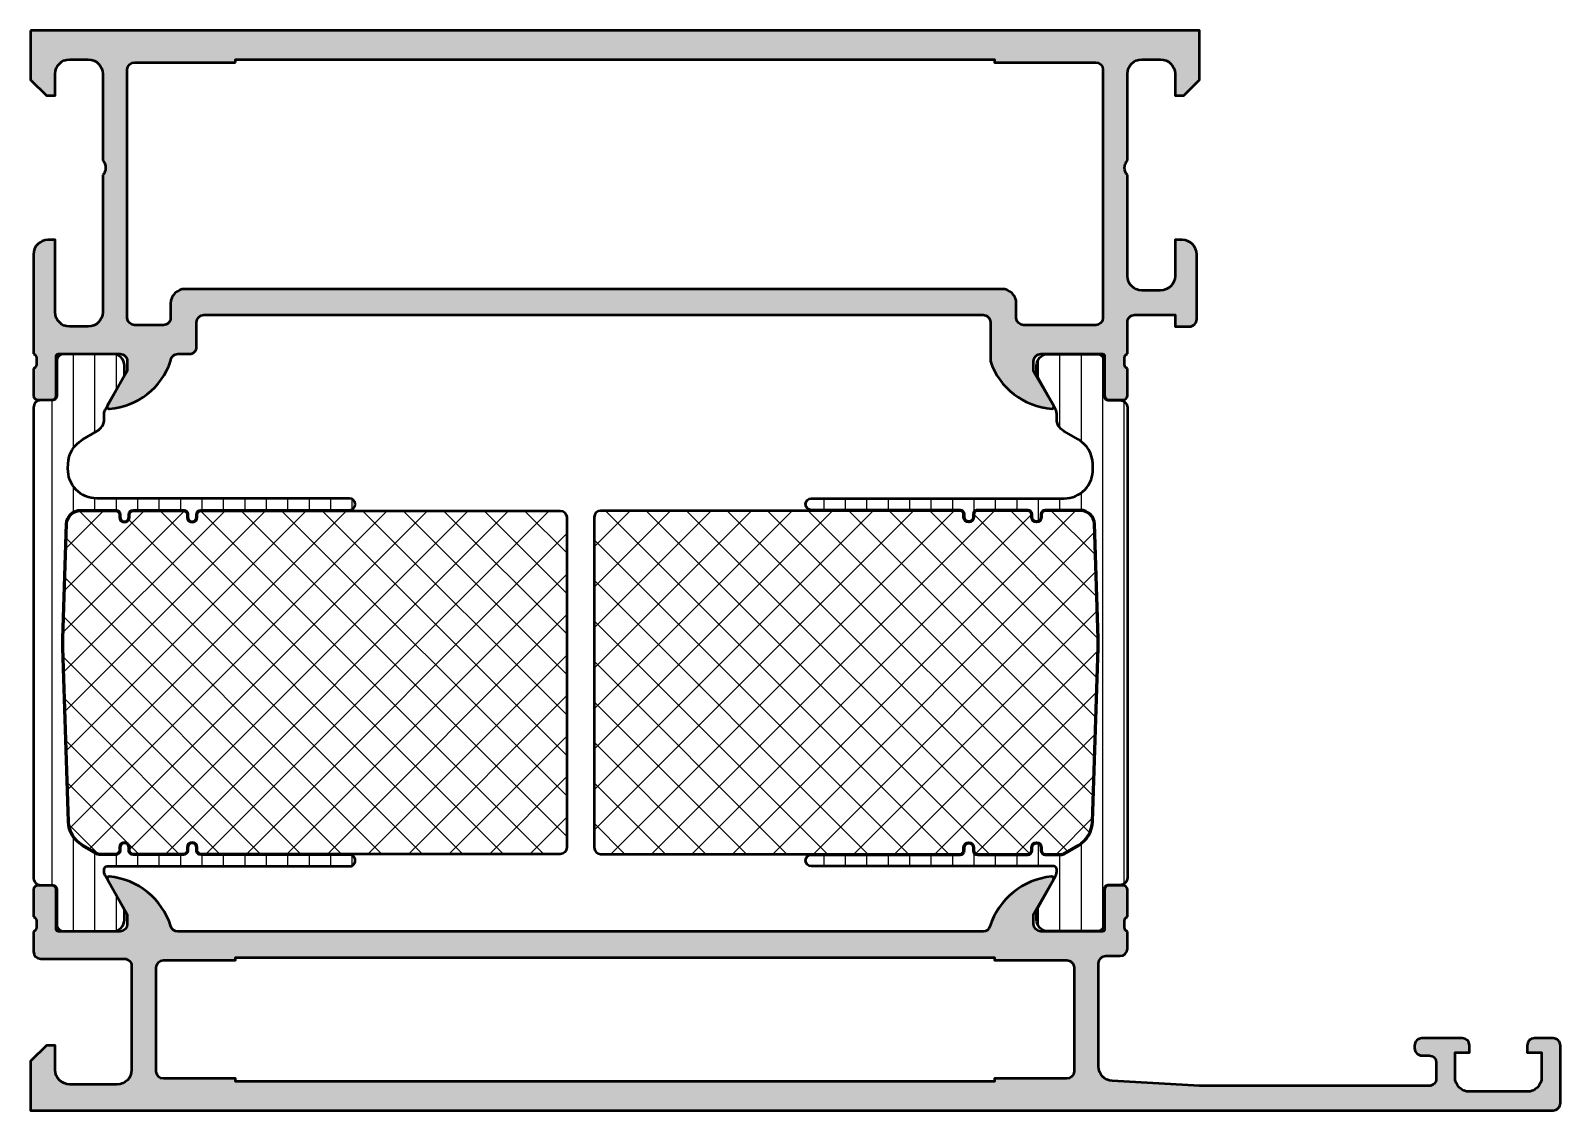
# Model space of a CAD drawing. Extents: x 0 to 106, y 0 to 75.
import ezdxf

# ---------------------------------------------------------------- set-up
doc = ezdxf.new("R2010")
doc.units = 0
for name, color, linetype, lineweight in [('0S-Alu contour', 7, 'Continuous', 50), ('0S-Alu hatch', 252, 'Continuous', 25), ('0S-Plastic contour', 254, 'Continuous', 50), ('0S-Plastic hatch', 253, 'Continuous', 25), ('0S-PT contour', 91, 'Continuous', 50), ('0S-PT hatch', 103, 'Continuous', 25)]:
    doc.layers.add(name, color=color, linetype=linetype, lineweight=lineweight)
pattern_1 = [(90, (0, 0), (-1.4859, 0), [])]
pattern_2 = [(135, (0, 0), (-1.403165018917055, -1.403165018917055), []), (225, (0, 0), (1.403165018917055, -1.403165018917055), [])]

# ---------------------------------------------------------------- blocks, each defined once
blk = doc.blocks.new('398280__E06759D5_C4BA_4D01_B15D_0808B18B0BCE_')
at = {"layer": '0S-Alu hatch'}
h = blk.add_hatch(color=256, dxfattribs=at)
edge = h.paths.add_edge_path()
edge.add_line((1.37e-14, 74.8), (7.06e-14, 71.39999847412132))
edge.add_line((7.06e-14, 71.39999847412132), (1.099975585937684, 70.30000000000003))
edge.add_line((1.099975585937684, 70.30000000000003), (1.699981689453408, 70.30000000000003))
edge.add_line((1.699981689453408, 70.30000000000003), (1.699981689453295, 71.80000381469733))
edge.add_ellipse((2.700020083351738, 71.79996542079881), major_axis=(-1.00003839463546, 0), ratio=1, start_angle=270.0021997238893, end_angle=359.99780027593476, ccw=False)
edge.add_line((2.699981689453181, 72.80000381469726), (4.000000000000212, 72.80000381469726))
edge.add_ellipse((3.999954428526844, 71.79995824322407), major_axis=(-1.000045572511526, 0), ratio=1, start_angle=180.0026109341762, end_angle=269.99738906589573, ccw=False)
edge.add_line((5.000000000000042, 71.80000381469871), (5.000000000000127, 65.8))
edge.add_ellipse((4.474877689036771, 65.3), major_axis=(-0.7250885749144681, 0), ratio=1, start_angle=136.4038464693296, end_angle=223.5961535306705, ccw=False)
edge.add_line((5.000000000000127, 64.8), (5.000000000000041, 55.30000000000005))
edge.add_ellipse((3.999972998484579, 55.30002700151547), major_axis=(-1.000027001879993, 0), ratio=1, start_angle=90.00154703109422, end_angle=179.9984529689852, ccw=False)
edge.add_line((3.999999999999871, 54.3), (2.699981689453295, 54.29999999999999))
edge.add_ellipse((2.700001512601063, 55.30001982314776), major_axis=(-1.000019823344241, 0), ratio=1, start_angle=0.0011357599706229848, end_angle=89.99886423981081, ccw=False)
edge.add_line((1.699981689453295, 55.30000000000381), (1.699981689453295, 60.3))
edge.add_line((1.699981689453295, 60.3), (1.199981689453252, 60.3))
edge.add_arc((1.200016055021535, 59.29996563443157), 1.0000343661589, 90.00196893435886, 179.9980310656152)
edge.add_line((0.1999816894531106, 59.30000000000031), (0.1999816894531672, 52.39996551583617))
edge.add_ellipse((0.1211452429101174, 52.13244492384305), major_axis=(-0.2788950563274363, 0), ratio=1, start_angle=178.8354106259004, end_angle=253.5801235805066, ccw=False)
edge.add_line((0.3999826894531683, 52.12677651584467), (0.3999826894531675, 51.67318251584468))
edge.add_ellipse((0.1211145938099994, 51.66752185636762), major_axis=(-0.2789255417371497, 0), ratio=1, start_angle=106.4245945553547, end_angle=181.1628700728881, ccw=False)
edge.add_line((0.1999816894531677, 51.39997851584467), (0.1999816894531814, 49.51996751583616))
edge.add_arc((0.4999816894531768, 49.51996751583616), 0.2999999999999954, 180, 270.0000000000003)
edge.add_line((0.4999816894531783, 49.21996751583616), (1.47995600849596, 49.21996751583616))
edge.add_arc((1.479956008495967, 49.51996751583617), 0.3000000000000043, 269.9999999999986, 360)
edge.add_line((1.779956008495971, 49.51996751583617), (1.779956008495943, 52.27996551583617))
edge.add_ellipse((1.899956008495951, 52.27996551583617), major_axis=(-0.1200000000000079, 0), ratio=1, start_angle=270.0000000000016, end_angle=360, ccw=False)
edge.add_line((1.899956008495948, 52.39996551583617), (6.199974060058764, 52.39999084472678))
edge.add_ellipse((6.199989497152032, 51.90000628199757), major_axis=(-0.4999845629675287, 0), ratio=1, start_angle=179.9991052558096, end_angle=270.00176901520143, ccw=False)
edge.add_line((6.699974060058593, 51.8999984741226), (6.699974060058749, 51.19999389648421))
edge.add_line((6.699974060058749, 51.19999389648421), (5.311729431152655, 48.79547576904323))
edge.add_arc((5.435575379939124, 48.73756724130199), 0.1367158243071341, 154.9399071396922, 284.9282666313296)
edge.add_arc((5.082349791735743, 53.46586819594615), 4.875900108610252, 274.5693845029852, 341.2678313541294)
edge.add_ellipse((10.19996787116752, 51.89999703365564), major_axis=(-0.4999938111092723, 0), ratio=1, start_angle=269.9992907965535, end_angle=359.99983493439635, ccw=False)
edge.add_line((10.19997406005852, 52.3999908447266), (10.99997406006041, 52.39999084472661))
edge.add_arc((10.99997406006041, 52.89999084472661), 0.5, 269.9999999999998, 360)
edge.add_line((11.49997406006041, 52.89999084472661), (11.49997406006041, 54.59999542236328))
edge.add_ellipse((11.9999740600604, 54.59999542236329), major_axis=(-0.4999999999999876, 0), ratio=1, start_angle=270.0000000000018, end_angle=360, ccw=False)
edge.add_line((11.99997406006038, 55.09999542236328), (66.00016785950528, 55.09999542236333))
edge.add_ellipse((66.0001678595053, 54.59999542236332), major_axis=(-0.5000000000000142, 0), ratio=1, start_angle=180, end_angle=270.00000000000165, ccw=False)
edge.add_line((66.50016785950531, 54.59999542236332), (66.50016785950528, 51.89999847412161))
edge.add_arc((71.12727051776696, 53.47457053127342), 4.887673902098582, 198.7930956538674, 265.8043505018736)
edge.add_arc((70.76145398079538, 48.73879050912451), 0.1390384168074657, 273.3902478632479, 384.0601169720247)
edge.add_line((70.88841248841204, 48.79547576904342), (69.50016785950619, 51.19999389648445))
edge.add_line((69.50016785950619, 51.19999389648445), (69.50016785950608, 51.89999847412086))
edge.add_ellipse((70.00015242241284, 51.90000628199715), major_axis=(-0.4999845629677255, 0), ratio=1, start_angle=-90.00176901518182, end_angle=0.000894744190475194, ccw=False)
edge.add_line((70.00016785950594, 52.39999084472657), (74.30002568095723, 52.3995706889849))
edge.add_ellipse((74.30002568095723, 52.27957068898488), major_axis=(-0.1200000000000116, 0), ratio=1, start_angle=180, end_angle=270, ccw=False)
edge.add_line((74.42002568095722, 52.27957068898489), (74.42002568095722, 49.51957268898488))
edge.add_arc((74.7200256809572, 49.51957268898489), 0.2999999999999829, 180, 270.0000000000027)
edge.add_line((74.72002568095722, 49.2195726889849), (75.70000000000002, 49.21957268898489))
edge.add_arc((75.7, 49.51957268898489), 0.2999999999999971, 270.0000000000027, 360)
edge.add_line((76, 49.51957268898489), (76.00000000000001, 51.3995836889934))
edge.add_ellipse((76.07886709564323, 51.66712702951638), major_axis=(-0.2789255417371992, 0), ratio=1, start_angle=-1.1628700728805939, end_angle=73.5754054446374, ccw=False)
edge.add_line((75.79999900000001, 51.67278768899341), (75.79999900000001, 52.1263816889934))
edge.add_ellipse((76.07883644654306, 52.13205009699178), major_axis=(-0.2788950563274379, 0), ratio=1, start_angle=-73.58012358050632, end_angle=1.1645893740982274, ccw=False)
edge.add_line((76.00000000000001, 52.3995706889849), (76.0001603445477, 54.59999514771071))
edge.add_ellipse((76.50016034454748, 54.59999514771047), major_axis=(-0.4999999999997869, 0), ratio=1, start_angle=269.9999999999984, end_angle=360, ccw=False)
edge.add_line((76.5001603445475, 55.09999514771026), (79.29985570811563, 55.09999514771082))
edge.add_line((79.29985570811563, 55.09999514771082), (79.29985570811557, 54.29999972534743))
edge.add_line((79.29985570811557, 54.29999972534743), (80.29985570811544, 54.30000735474173))
edge.add_arc((80.2998864487359, 54.79997661371057), 0.4999692599138726, 269.9964771677912, 360.0026485613531)
edge.add_line((80.7998557081156, 54.79999972534759), (80.79991674327191, 59.29999972534695))
edge.add_arc((79.7998292727026, 59.29991225477806), 1.000087474394527, 0.0050112559646679, 89.99498874392633)
edge.add_line((79.7999167432714, 60.29999972534738), (79.29991674327185, 60.29999972534715))
edge.add_line((79.29991674327185, 60.29999972534715), (79.29991674327196, 57.79999972534738))
edge.add_ellipse((78.29982934579928, 57.80008712281011), major_axis=(-1.000087401291507, 0), ratio=1, start_angle=90.00501389830413, end_angle=179.9949929319336, ccw=False)
edge.add_line((78.29991686248134, 56.79999972534785), (77.00016034454718, 56.79999972534715))
edge.add_ellipse((77.00021914227587, 57.80005852307538), major_axis=(-1.000058799456714, 0), ratio=1, start_angle=0.0033686637580103707, end_angle=89.99663133637512, ccw=False)
edge.add_line((76.00016034454764, 57.79999972534437), (75.99986803435614, 64.79999972534715))
edge.add_ellipse((76.52470737467458, 65.29999972534715), major_axis=(-0.7248836686985655, 0), ratio=1, start_angle=-43.61157673630902, end_angle=43.611576736309075, ccw=False)
edge.add_line((75.99986803435614, 65.79999972534713), (75.99986803435614, 71.80043483925358))
edge.add_ellipse((76.99992284304498, 71.80038766034902), major_axis=(-1.000054809801722, 0), ratio=1, start_angle=270.0031401344176, end_angle=359.997296995918, ccw=False)
edge.add_line((76.9998680343566, 72.80044246864882), (78.29991686248069, 72.80044246864814))
edge.add_ellipse((78.29983041686523, 71.80035614156394), major_axis=(-1.000086330820304, 0), ratio=1, start_angle=180.0053828449331, end_angle=269.9950474586288, ccw=False)
edge.add_line((79.29991674327202, 71.80045009804165), (79.29991674327185, 70.29999257279023))
edge.add_line((79.29991674327185, 70.29999257279023), (79.89989232920946, 70.29999257279))
edge.add_line((79.89989232920946, 70.29999257279), (80.99986791991971, 71.39996792030847))
edge.add_line((80.99986791991971, 71.39996792030847), (80.99986791992, 74.8))
edge.add_line((80.99986791992, 74.8), (1.42e-14, 74.8))
edge = h.paths.add_edge_path()
edge.add_line((14.19998550415049, 72.59999542236328), (14.19998550415049, 72.7999954223636))
edge.add_line((14.19998550415049, 72.7999954223636), (66.79988623046678, 72.79999542236358))
edge.add_line((66.79988623046678, 72.79999542236358), (66.79988623046684, 72.59999542236302))
edge.add_line((66.79988623046684, 72.59999542236302), (73.79988623046692, 72.59999542236307))
edge.add_ellipse((73.79987837838075, 72.09998757027708), major_axis=(-0.5000078521476543, 0), ratio=1, start_angle=180.0008997684673, end_angle=269.9991002313343, ccw=False)
edge.add_line((74.29988623046675, 72.09999542236328), (74.29988623046675, 54.89999084473137))
edge.add_ellipse((73.79988157663784, 54.89999549855546), major_axis=(-0.5000046538505677, 0), ratio=1, start_angle=90.00053328454658, end_angle=179.9994667160038, ccw=False)
edge.add_line((73.79988623046675, 54.39999084472656), (68.79987554931365, 54.39999084472656))
edge.add_ellipse((68.79987554931367, 54.89999084472654), major_axis=(-0.4999999999999858, 0), ratio=1, start_angle=0, end_angle=89.9999999999983, ccw=False)
edge.add_line((68.29987554931368, 54.89999084472656), (68.29987554931365, 55.89999542236333))
edge.add_arc((67.29987554931364, 55.89999542236333), 1.000000000000017, 0, 89.9999999999992)
edge.add_line((67.29987554931365, 56.89999542236335), (10.6999740600604, 56.89999542236328))
edge.add_arc((10.69997406006038, 55.89999542236327), 1.000000000000014, 89.9999999999992, 180)
edge.add_line((9.69997406006037, 55.89999542236329), (9.699974060060397, 54.89999084472673))
edge.add_ellipse((9.199974060060393, 54.89999084472673), major_axis=(-0.5000000000000036, 0), ratio=1, start_angle=89.99999999999733, end_angle=180, ccw=False)
edge.add_line((9.19997406006037, 54.39999084472673), (7.199985504150318, 54.39999084472685))
edge.add_ellipse((7.1999901579791, 54.89999549855548), major_axis=(-0.5000046538502977, 0), ratio=1, start_angle=0.0005332839962761682, end_angle=89.9994667154682, ccw=False)
edge.add_line((6.69998550415046, 54.89999084472656), (6.699985504150546, 72.09999542236166))
edge.add_ellipse((7.19999335623661, 72.09998757027722), major_axis=(-0.5000078521477183, 0), ratio=1, start_angle=270.0008997686535, end_angle=359.99910023153274, ccw=False)
edge.add_line((7.199985504150546, 72.59999542236328), (14.19998550415049, 72.59999542236328))
at = {"layer": '0S-Alu contour', "color": 7}
for points in [[(1.37e-14, 74.8), (7.06e-14, 71.39999847412132), (1.099975585937684, 70.30000000000003), (1.699981689453408, 70.30000000000003), (1.699981689453295, 71.80000381469733)], [(79.29991674327202, 71.80045009804165), (79.29991674327185, 70.29999257279023), (79.89989232920946, 70.29999257279), (80.99986791991971, 71.39996792030847), (80.99986791992, 74.8), (1.37e-14, 74.8)], [(2.699981689453181, 72.80000381469726), (4.000000000000212, 72.80000381469726)], [(6.69998550415046, 54.89999084472656), (6.699985504150546, 72.09999542236166)], [(7.199985504150546, 72.59999542236328), (14.19998550415049, 72.59999542236328)], [(14.19998550415049, 72.59999542236328), (14.19998550415049, 72.7999954223636), (66.79988623046678, 72.79999542236358), (66.79988623046684, 72.59999542236302), (73.79988623046692, 72.59999542236307)], [(74.29988623046675, 72.09999542236328), (74.29988623046675, 54.89999084473137)], [(76.9998680343566, 72.80044246864882), (78.29991686248069, 72.80044246864814)], [(5.000000000000042, 71.80000381469871), (5.000000000000127, 65.8)], [(75.99986803435614, 65.79999972534713), (75.99986803435614, 71.80043483925358)], [(5.000000000000127, 64.8), (5.000000000000041, 55.30000000000005)], [(76.00016034454764, 57.79999972534437), (75.99986803435614, 64.79999972534715)], [(1.699981689453295, 55.30000000000381), (1.699981689453295, 60.3), (1.199981689453252, 60.3)], [(79.7999167432714, 60.29999972534738), (79.29991674327185, 60.29999972534715), (79.29991674327196, 57.79999972534738)], [(0.1999816894531106, 59.30000000000031), (0.1999816894531672, 52.39996551583617)], [(80.7998557081156, 54.79999972534759), (80.79991674327191, 59.29999972534695)], [(67.29987554931365, 56.89999542236335), (10.6999740600604, 56.89999542236328)], [(78.29991686248134, 56.79999972534785), (77.00016034454718, 56.79999972534715)], [(9.69997406006037, 55.89999542236329), (9.699974060060397, 54.89999084472673)], [(68.29987554931368, 54.89999084472656), (68.29987554931365, 55.89999542236333)], [(3.999999999999871, 54.3), (2.699981689453295, 54.29999999999999)], [(9.19997406006037, 54.39999084472673), (7.199985504150318, 54.39999084472685)], [(11.49997406006041, 52.89999084472661), (11.49997406006041, 54.59999542236328)], [(11.99997406006038, 55.09999542236328), (66.00016785950528, 55.09999542236333)], [(66.50016785950531, 54.59999542236332), (66.50016785950528, 51.89999847412161)], [(73.79988623046675, 54.39999084472656), (68.79987554931365, 54.39999084472656)], [(76.00000000000001, 52.3995706889849), (76.0001603445477, 54.59999514771071)], [(76.5001603445475, 55.09999514771026), (79.29985570811563, 55.09999514771082), (79.29985570811557, 54.29999972534743), (80.29985570811544, 54.30000735474173)], [(0.3999826894531683, 52.12677651584467), (0.3999826894531675, 51.67318251584468)], [(1.779956008495971, 49.51996751583617), (1.779956008495943, 52.27996551583617)], [(1.899956008495948, 52.39996551583617), (6.199974060058764, 52.39999084472678)], [(10.19997406005852, 52.3999908447266), (10.99997406006041, 52.39999084472661)], [(70.00016785950594, 52.39999084472657), (74.30002568095723, 52.3995706889849)], [(74.42002568095722, 52.27957068898489), (74.42002568095722, 49.51957268898488)], [(75.79999900000001, 51.67278768899341), (75.79999900000001, 52.1263816889934)], [(0.1999816894531677, 51.39997851584467), (0.1999816894531814, 49.51996751583616)], [(6.699974060058593, 51.8999984741226), (6.699974060058749, 51.19999389648421), (5.311729431152655, 48.79547576904323)], [(70.88841248841204, 48.79547576904342), (69.50016785950619, 51.19999389648445), (69.50016785950608, 51.89999847412086)], [(76, 49.51957268898489), (76.00000000000001, 51.3995836889934)], [(0.4999816894531783, 49.21996751583616), (1.47995600849596, 49.21996751583616)], [(74.72002568095722, 49.2195726889849), (75.70000000000002, 49.21957268898489)]]:
    blk.add_lwpolyline(points, dxfattribs=at)
at = {"layer": '0S-Alu contour', "color": 7, "extrusion": (0, 0, -1)}
for centre, radius, start, end in [((-2.700020083351738, 71.79996542079881), 1.00003839463546, 0.0021997240652303, 89.9978002761107), ((-3.999954428526844, 71.79995824322407), 1.000045572511526, 90.00261093410425, 179.9973890658238), ((-7.19999335623661, 72.09998757027722), 0.5000078521477183, 0.0008997684672687, 89.9991002313465), ((-73.79987837838075, 72.09998757027708), 0.5000078521476543, 90.0008997686657, 179.9991002315327), ((-76.99992284304498, 71.80038766034902), 1.000054809801722, 0.0027030040819815, 89.9968598655824), ((-78.29983041686523, 71.80035614156394), 1.000086330820304, 90.0049525413712, 179.9946171550669), ((-4.474877689036771, 65.3), 0.7250885749144684, 136.4038464693295, 223.5961535306705), ((-76.52470737467458, 65.29999972534715), 0.7248836686985655, 316.3884232636909, 43.61157673630913), ((-77.00021914227587, 57.80005852307538), 1.000058799456714, 270.0033686636249, 359.996631336242), ((-78.29982934579928, 57.80008712281011), 1.000087401291507, 180.0050070680665, 269.9949861016959), ((-2.700001512601063, 55.30001982314776), 1.000019823344241, 270.0011357601893, 359.9988642400294), ((-3.999972998484579, 55.30002700151547), 1.000027001879993, 180.0015470310149, 269.9984529689058), ((-7.1999901579791, 54.89999549855548), 0.5000046538502977, 270.0005332845319, 359.9994667160037), ((-9.199974060060393, 54.89999084472673), 0.5000000000000036, 180, 270.0000000000027), ((-11.9999740600604, 54.59999542236329), 0.4999999999999876, 0, 89.99999999999817), ((-66.0001678595053, 54.59999542236332), 0.5000000000000142, 89.99999999999837, 180), ((-68.79987554931367, 54.89999084472654), 0.4999999999999858, 270.0000000000017, 0), ((-73.79988157663784, 54.89999549855546), 0.5000046538505677, 180.0005332839962, 269.9994667154534), ((-76.50016034454748, 54.59999514771047), 0.4999999999997869, 0, 90.0000000000016), ((-0.1211452429101174, 52.13244492384305), 0.2788950563274363, 106.4198764194934, 181.1645893740997), ((-1.899956008495951, 52.27996551583617), 0.1200000000000079, 0, 89.99999999999841), ((-6.199989497152032, 51.90000628199757), 0.4999845629675287, 89.99823098479855, 180.0008947441905), ((-10.19996787116752, 51.89999703365564), 0.4999938111092723, 0.0001650656036298, 90.00070920344648), ((-70.00015242241284, 51.90000628199715), 0.4999845629677255, 359.9991052558095, 90.0017690151818), ((-74.30002568095723, 52.27957068898488), 0.1200000000000116, 90, 180), ((-76.07883644654306, 52.13205009699178), 0.2788950563274379, 358.8354106259018, 73.58012358050647), ((-0.1211145938099994, 51.66752185636762), 0.2789255417371497, 178.8371299271119, 253.5754054446453), ((-76.07886709564323, 51.66712702951638), 0.2789255417371992, 286.4245945553626, 1.162870072880582)]:
    blk.add_arc(centre, radius, start, end, dxfattribs=at)
at = {"layer": '0S-Alu contour', "color": 7}
for centre, radius, start, end in [((1.200016055021535, 59.29996563443157), 1.0000343661589, 90.00196893435886, 179.9980310656152), ((79.7998292727026, 59.29991225477806), 1.000087474394527, 0.0050112559646679, 89.99498874392633), ((10.69997406006038, 55.89999542236327), 1.000000000000014, 89.9999999999992, 180), ((67.29987554931364, 55.89999542236333), 1.000000000000017, 0, 89.9999999999992), ((80.2998864487359, 54.79997661371057), 0.4999692599138726, 269.9964771677912, 0.0026485613531484), ((10.99997406006041, 52.89999084472661), 0.5, 269.9999999999998, 0), ((5.082349791735743, 53.46586819594615), 4.875900108610252, 274.5693845029852, 341.2678313541294), ((71.12727051776696, 53.47457053127342), 4.887673902098582, 198.7930956538674, 265.8043505018736), ((0.4999816894531768, 49.51996751583616), 0.2999999999999954, 180, 270.0000000000003), ((1.479956008495967, 49.51996751583617), 0.3000000000000043, 269.9999999999986, 0), ((5.435575379939124, 48.73756724130199), 0.1367158243071341, 154.9399071396922, 284.9282666313296), ((70.76145398079538, 48.73879050912451), 0.1390384168074657, 273.3902478632479, 24.06011697202465), ((74.7200256809572, 49.51957268898489), 0.2999999999999829, 180, 270.0000000000027), ((75.7, 49.51957268898489), 0.2999999999999971, 270.0000000000027, 0)]:
    blk.add_arc(centre, radius, start, end, dxfattribs=at)
blk = doc.blocks.new('284257__53024D30_2D6A_4A6E_AB34_F82DDA733425___B0B0216B_E488_4643_A1BC_077984612365_')
at = {"layer": '0S-Plastic hatch'}
h = blk.add_hatch(dxfattribs=at)
h.set_pattern_fill('ANSI31', color=256, scale=0.4680000000000001, angle=45, style=0)
h.set_pattern_definition(pattern_1)
edge = h.paths.add_edge_path()
edge.add_line((0.1999999999999964, 48.69001572907988), (0.1999999999999964, 16.10998427091997))
edge.add_arc((0.7000000000000027, 16.10998427092004), 0.5000000000000063, 180, 270.0000000000123)
edge.add_line((0.70000000000011, 15.60998427092003), (1.510331330463778, 15.60998427092004))
edge.add_ellipse((1.510331330463746, 15.30998427092015), major_axis=(-0.2999999999998977, 0), ratio=1, start_angle=179.9920753769033, end_angle=269.99999999999386, ccw=False)
edge.add_line((1.810331327594163, 15.30994277769076), (1.809999399235729, 12.91006915538231))
edge.add_arc((2.309999394453263, 12.91000000000002), 0.5000000000000016, 179.9920753769491, 269.9999999999936)
edge.add_line((2.309999394453208, 12.41000000000002), (5.699999999999882, 12.40999999999996))
edge.add_arc((5.699999999999897, 13.21000000000001), 0.800000000000054, 269.999999999999, 360)
edge.add_line((6.499999999999951, 13.21000000000003), (6.499999999999951, 13.86000000000028))
edge.add_line((6.499999999999951, 13.86000000000028), (5.162690146494136, 16.27257083923049))
edge.add_ellipse((5.600000000507808, 16.51497564960008), major_axis=(-0.5000000005077773, 0), ratio=1, start_angle=0, end_angle=29.000000000032628, ccw=False)
edge.add_line((5.10000000000003, 16.51497564960008), (5.10000000000003, 16.71000000000013))
edge.add_ellipse((5.299999999999958, 16.71000000000011), major_axis=(-0.1999999999999273, 0), ratio=1, start_angle=269.99999999999875, end_angle=360, ccw=False)
edge.add_line((5.299999999999962, 16.91000000000004), (22.09952632566758, 16.91))
edge.add_arc((22.09952632566752, 17.31), 0.3999999999999986, 270.0000000000081, 450.0000000000081)
edge.add_line((22.09952632566746, 17.71), (11.79952632566751, 17.71000000000007))
edge.add_ellipse((11.79952632566749, 18.01000000000006), major_axis=(-0.29999999999999, 0), ratio=1, start_angle=0, end_angle=90.00000000000381, ccw=False)
edge.add_line((11.49952632566749, 18.01000000000006), (11.49952632566749, 18.2100000000001))
edge.add_arc((11.19952632566748, 18.21000000000006), 0.3000000000000114, 0, 180)
edge.add_line((10.89952632566747, 18.21000000000006), (10.89952632566753, 18.01000000000018))
edge.add_ellipse((10.59952632566747, 18.0100000000001), major_axis=(-0.3000000000000558, 0), ratio=1, start_angle=90.00000000001933, end_angle=180, ccw=False)
edge.add_line((10.59952632566757, 17.71000000000004), (7.099999315437579, 17.71000000000003))
edge.add_ellipse((7.099999315437574, 18.00999976147988), major_axis=(-0.2999997614798495, 0), ratio=1, start_angle=0, end_angle=90.00000000000102, ccw=False)
edge.add_line((6.799999553957726, 18.00999976147987), (6.799999553957726, 18.20999976147993))
edge.add_arc((6.499999553957715, 18.20999976147989), 0.3000000000000114, 0, 180)
edge.add_line((6.199999553957703, 18.20999976147989), (6.19999955395776, 18.00999976148001))
edge.add_ellipse((5.899999792477879, 18.00999976147994), major_axis=(-0.2999997614798815, 0), ratio=1, start_angle=90.0000000000162, end_angle=180, ccw=False)
edge.add_line((5.899999792477964, 17.71000000000006), (4.735898384799619, 17.71000000000006))
edge.add_ellipse((4.735898384799701, 17.90999999963148), major_axis=(-0.199999999631423, 0), ratio=1, start_angle=59.9999999999838, end_angle=89.99999999997658, ccw=False)
edge.add_line((4.635898384983939, 17.73679491919382), (3.599095901693211, 18.33539298302521))
edge.add_ellipse((4.599095736264295, 20.06744387718718), major_axis=(-1.999999992277373, 0), ratio=1, start_angle=1.7229977105130843, end_angle=60.000005344613214, ccw=False)
edge.add_line((2.60000000000003, 20.00730897584428), (2.205380570035978, 32.03200236252826))
edge.add_ellipse((12.20000000000169, 32.35999999999975), major_axis=(-10.00000000000175, 0), ratio=1, start_angle=-1.879625159000625, end_angle=1.879625158991928, ccw=False)
edge.add_line((2.205380570036034, 32.68799763747277), (2.46315492135404, 40.62279976374721))
edge.add_ellipse((3.462616864350539, 40.59000000000003), major_axis=(-1.000000000000103, 0), ratio=1, start_angle=270.00000000000296, end_angle=358.120374841006, ccw=False)
edge.add_line((3.462616864350487, 41.59000000000014), (5.900000000000042, 41.59000000000005))
edge.add_ellipse((5.90000000000003, 41.29000000000008), major_axis=(-0.2999999999999687, 0), ratio=1, start_angle=180, end_angle=269.9999999999978, ccw=False)
edge.add_line((6.199999999999996, 41.29000000000008), (6.199999999999996, 41.09000000000005))
edge.add_arc((6.499999999999979, 41.09000000000004), 0.2999999999999829, 180, 360)
edge.add_line((6.799999999999962, 41.09000000000004), (6.799999999999962, 41.29))
edge.add_ellipse((7.099999999999957, 41.29000000000004), major_axis=(-0.2999999999999954, 0), ratio=1, start_angle=270.0000000000078, end_angle=360, ccw=False)
edge.add_line((7.099999999999917, 41.59000000000004), (10.59952632566752, 41.59000000000005))
edge.add_ellipse((10.59952632566753, 41.29000000000005), major_axis=(-0.2999999999999971, 0), ratio=1, start_angle=180, end_angle=270.00000000000307, ccw=False)
edge.add_line((10.89952632566753, 41.2900000000001), (10.89952632566753, 41.09000000000007))
edge.add_arc((11.19952632566751, 41.09000000000006), 0.2999999999999829, 180, 360)
edge.add_line((11.49952632566749, 41.09000000000005), (11.49952632566749, 41.29000000000001))
edge.add_ellipse((11.79952632566749, 41.29000000000006), major_axis=(-0.3000000000000007, 0), ratio=1, start_angle=270.0000000000088, end_angle=360, ccw=False)
edge.add_line((11.79952632566745, 41.59000000000006), (22.09952632566752, 41.59000000000006))
edge.add_arc((22.09952632566755, 41.99000000000006), 0.3999999999999915, 269.9999999999959, 449.9999999999959)
edge.add_line((22.09952632566758, 42.39000000000005), (4.58786141229968, 42.38999999999993))
edge.add_ellipse((4.587861412299687, 44.38999999999999), major_axis=(-2.000000000000049, 0), ratio=1, start_angle=-1.8796251589961912, end_angle=89.99999999999977, ccw=False)
edge.add_line((2.588937526306847, 44.45559952749442), (2.60000000000003, 44.7926910241557))
edge.add_ellipse((4.599095743983482, 44.73255612258069), major_axis=(-2.000000000000047, 0), ratio=1, start_angle=299.99999465538866, end_angle=358.2770022894894, ccw=False)
edge.add_line((3.599095905551005, 46.46460702343066), (4.599999919216267, 47.04247909649653))
edge.add_arc((4.100000000000017, 47.90850454692143), 0.9999999999999593, 299.9999946553916, 360)
edge.add_line((5.099999999999976, 47.90850454692144), (5.10000000000003, 48.28502435050005))
edge.add_ellipse((5.600000000121944, 48.2850243505002), major_axis=(-0.5000000001219141, 0), ratio=1, start_angle=331.0000000000197, end_angle=360, ccw=False)
edge.add_line((5.162690146445535, 48.52742916068232), (6.500000000000007, 50.94000000000009))
edge.add_line((6.500000000000007, 50.94000000000009), (6.500000000000007, 51.59000000000006))
edge.add_arc((5.70000000000001, 51.58999999999994), 0.7999999999999972, 0, 90.00000000000509)
edge.add_line((5.699999999999939, 52.38999999999993), (2.309999389670857, 52.38999999999999))
edge.add_arc((2.309999389670844, 51.88999999999998), 0.5000000000000142, 89.9999999999985, 180.0079247372927)
edge.add_line((1.809999394453434, 51.88993084362136), (1.81033132759422, 49.49005722290699))
edge.add_ellipse((1.510331330463851, 49.49001572907983), major_axis=(-0.2999999999999317, 0), ratio=1, start_angle=89.99999999998619, end_angle=180.0079247372928, ccw=False)
edge.add_line((1.510331330463778, 49.1900157290799), (0.6999999999999396, 49.19001572907988))
edge.add_arc((0.699999999999961, 48.69001572907992), 0.4999999999999645, 90.00000000000244, 180)
at = {"layer": '0S-Plastic contour', "color": 7}
for points in [[(5.699999999999939, 52.38999999999993), (2.309999389670857, 52.38999999999999)], [(1.809999394453434, 51.88993084362136), (1.81033132759422, 49.49005722290699)], [(5.162690146445535, 48.52742916068232), (6.500000000000007, 50.94000000000009), (6.500000000000007, 51.59000000000006)], [(1.510331330463778, 49.1900157290799), (0.6999999999999396, 49.19001572907988)], [(0.1999999999999964, 48.69001572907988), (0.1999999999999964, 16.10998427091997)], [(5.099999999999976, 47.90850454692144), (5.10000000000003, 48.28502435050005)], [(3.599095905551005, 46.46460702343066), (4.599999919216267, 47.04247909649653)], [(2.588937526306847, 44.45559952749442), (2.60000000000003, 44.7926910241557)], [(3.462616864350487, 41.59000000000014), (5.900000000000042, 41.59000000000005)], [(22.09952632566758, 42.39000000000005), (4.58786141229968, 42.38999999999993)], [(7.099999999999917, 41.59000000000004), (10.59952632566752, 41.59000000000005)], [(11.79952632566745, 41.59000000000006), (22.09952632566752, 41.59000000000006)], [(2.205380570036034, 32.68799763747277), (2.46315492135404, 40.62279976374721)], [(6.199999999999996, 41.29000000000008), (6.199999999999996, 41.09000000000005)], [(6.799999999999962, 41.09000000000004), (6.799999999999962, 41.29)], [(10.89952632566753, 41.2900000000001), (10.89952632566753, 41.09000000000007)], [(11.49952632566749, 41.09000000000005), (11.49952632566749, 41.29000000000001)], [(2.60000000000003, 20.00730897584428), (2.205380570035978, 32.03200236252826)], [(4.635898384983939, 17.73679491919382), (3.599095901693211, 18.33539298302521)], [(6.199999553957703, 18.20999976147989), (6.19999955395776, 18.00999976148001)], [(6.799999553957726, 18.00999976147987), (6.799999553957726, 18.20999976147993)], [(10.89952632566747, 18.21000000000006), (10.89952632566753, 18.01000000000018)], [(11.49952632566749, 18.01000000000006), (11.49952632566749, 18.2100000000001)], [(5.899999792477964, 17.71000000000006), (4.735898384799619, 17.71000000000006)], [(10.59952632566757, 17.71000000000004), (7.099999315437579, 17.71000000000003)], [(22.09952632566746, 17.71), (11.79952632566751, 17.71000000000007)], [(5.10000000000003, 16.51497564960008), (5.10000000000003, 16.71000000000013)], [(6.499999999999951, 13.21000000000003), (6.499999999999951, 13.86000000000028), (5.162690146494136, 16.27257083923049)], [(5.299999999999962, 16.91000000000004), (22.09952632566758, 16.91)], [(0.70000000000011, 15.60998427092003), (1.510331330463778, 15.60998427092004)], [(1.810331327594163, 15.30994277769076), (1.809999399235729, 12.91006915538231)], [(2.309999394453208, 12.41000000000002), (5.699999999999882, 12.40999999999996)]]:
    blk.add_lwpolyline(points, dxfattribs=at)
for centre, radius, start, end in [((2.309999389670844, 51.88999999999998), 0.5000000000000142, 89.9999999999985, 180.0079247372927), ((5.70000000000001, 51.58999999999994), 0.7999999999999972, 0, 90.00000000000509), ((0.699999999999961, 48.69001572907992), 0.4999999999999645, 90.00000000000244, 180), ((4.100000000000017, 47.90850454692143), 0.9999999999999593, 299.9999946553916, 0), ((22.09952632566755, 41.99000000000006), 0.3999999999999915, 269.9999999999959, 89.99999999999594), ((6.499999999999979, 41.09000000000004), 0.2999999999999829, 180, 0), ((11.19952632566751, 41.09000000000006), 0.2999999999999829, 180, 0), ((6.499999553957715, 18.20999976147989), 0.3000000000000114, 0, 180), ((11.19952632566748, 18.21000000000006), 0.3000000000000114, 0, 180), ((22.09952632566752, 17.31), 0.3999999999999986, 270.0000000000081, 90.00000000000813), ((0.7000000000000027, 16.10998427092004), 0.5000000000000063, 180, 270.0000000000123), ((2.309999394453263, 12.91000000000002), 0.5000000000000016, 179.9920753769491, 269.9999999999936), ((5.699999999999897, 13.21000000000001), 0.800000000000054, 269.999999999999, 0)]:
    blk.add_arc(centre, radius, start, end, dxfattribs=at)
at = {"layer": '0S-Plastic contour', "color": 7, "extrusion": (0, 0, -1)}
for centre, radius, start, end in [((-1.510331330463851, 49.49001572907983), 0.2999999999999317, 179.9920752627072, 270.0000000000139), ((-5.600000000121944, 48.2850243505002), 0.5000000001219141, 0, 28.99999999998028), ((-4.599095743983482, 44.73255612258069), 2.000000000000047, 1.722997710510562, 60.00000534461133), ((-4.587861412299687, 44.38999999999999), 2.000000000000049, 270.0000000000002, 1.87962515899611), ((-3.462616864350539, 40.59000000000003), 1.000000000000103, 1.879625158993977, 89.99999999999704), ((-5.90000000000003, 41.29000000000008), 0.2999999999999687, 90.00000000000222, 180), ((-7.099999999999957, 41.29000000000004), 0.2999999999999954, 0, 89.9999999999922), ((-10.59952632566753, 41.29000000000005), 0.2999999999999971, 89.99999999999694, 180), ((-11.79952632566749, 41.29000000000006), 0.3000000000000007, 0, 89.99999999999118), ((-12.20000000000169, 32.35999999999975), 10.00000000000175, 358.1203748410081, 1.879625159000571), ((-4.599095736264295, 20.06744387718718), 1.999999992277373, 299.9999946553868, 358.2770022894869), ((-4.735898384799701, 17.90999999963148), 0.199999999631423, 270.0000000000234, 300.0000000000162), ((-5.899999792477879, 18.00999976147994), 0.2999997614798815, 180, 269.9999999999838), ((-7.099999315437574, 18.00999976147988), 0.2999997614798495, 269.999999999999, 0), ((-10.59952632566747, 18.0100000000001), 0.3000000000000558, 180, 269.9999999999807), ((-11.79952632566749, 18.01000000000006), 0.29999999999999, 269.9999999999962, 0), ((-5.299999999999958, 16.71000000000011), 0.1999999999999273, 0, 90.00000000000126), ((-5.600000000507808, 16.51497564960008), 0.5000000005077773, 330.9999999999674, 0), ((-1.510331330463746, 15.30998427092015), 0.2999999999998977, 90.00000000000612, 180.0079246230968)]:
    blk.add_arc(centre, radius, start, end, dxfattribs=at)
blk = doc.blocks.new('284257__F22E715B_C980_40B8_A039_EF59D28E85B3___546215AE_93D9_4F72_B6A4_8CF77FF27512_')
at = {"layer": '0S-Plastic hatch'}
h = blk.add_hatch(dxfattribs=at)
h.set_pattern_fill('ANSI31', color=256, scale=0.4680000000000001, angle=45, style=0)
h.set_pattern_definition(pattern_1)
edge = h.paths.add_edge_path()
edge.add_line((75.99999999999935, 48.69001572907988), (75.99999999999994, 16.10998427091997))
edge.add_ellipse((75.49999999999991, 16.10998427092004), major_axis=(-0.5000000000000285, 0), ratio=1, start_angle=89.99999999999022, end_angle=180, ccw=False)
edge.add_line((75.49999999999982, 15.60998427092002), (74.68966866953616, 15.60998427092002))
edge.add_arc((74.6896686695362, 15.30998427092012), 0.2999999999998957, 90.00000000000813, 180.0079246230968)
edge.add_line((74.38966867240579, 15.30994277769073), (74.39000060076427, 12.91006915538228))
edge.add_ellipse((73.89000060554673, 12.90999999999998), major_axis=(-0.5000000000000027, 0), ratio=1, start_angle=90.00000000000807, end_angle=180.0079246230509, ccw=False)
edge.add_line((73.8900006055468, 12.40999999999998), (70.50000000000011, 12.40999999999986))
edge.add_ellipse((70.50000000000009, 13.20999999999992), major_axis=(-0.8000000000000557, 0), ratio=1, start_angle=0, end_angle=90.00000000000199, ccw=False)
edge.add_line((69.70000000000003, 13.20999999999991), (69.70000000000002, 13.86000000000016))
edge.add_line((69.70000000000002, 13.86000000000016), (71.03730985350579, 16.2725708392304))
edge.add_arc((70.59999999949211, 16.51497564959999), 0.5000000005077869, 330.999999999968, 360)
edge.add_line((71.0999999999999, 16.51497564959974), (71.0999999999999, 16.71000000000004))
edge.add_arc((70.89999999999996, 16.71000000000003), 0.1999999999999247, 0, 90.00000000000406)
edge.add_line((70.89999999999995, 16.90999999999995), (54.10047367433234, 16.90999999999961))
edge.add_ellipse((54.10047367433239, 17.3099999999996), major_axis=(-0.3999999999999986, 0), ratio=1, start_angle=-90.0000000000071, end_angle=89.9999999999929, ccw=False)
edge.add_line((54.10047367433244, 17.70999999999961), (64.4004736743324, 17.70999999999986))
edge.add_arc((64.4004736743324, 18.00999999999985), 0.29999999999999, 269.9999999999973, 360)
edge.add_line((64.70047367433241, 18.00999999999989), (64.7004736743324, 18.2099999999999))
edge.add_ellipse((65.00047367433241, 18.20999999999986), major_axis=(-0.3000000000000114, 0), ratio=1, start_angle=180, end_angle=360, ccw=False)
edge.add_line((65.30047367433242, 18.20999999999986), (65.30047367433237, 18.00999999999999))
edge.add_arc((65.60047367433242, 18.00999999999991), 0.300000000000054, 180, 269.999999999981)
edge.add_line((65.60047367433232, 17.70999999999986), (69.10000068456233, 17.7099999999999))
edge.add_arc((69.10000068456233, 18.00999976147975), 0.299999761479846, 270, 360)
edge.add_line((69.40000044604218, 18.00999976147981), (69.40000044604217, 18.20999976147981))
edge.add_ellipse((69.70000044604218, 18.20999976147978), major_axis=(-0.3000000000000114, 0), ratio=1, start_angle=180, end_angle=360, ccw=False)
edge.add_line((70.0000004460422, 18.20999976147978), (70.00000044604214, 18.0099997614799))
edge.add_arc((70.300000207522, 18.00999976147984), 0.2999997614798814, 180, 269.9999999999838)
edge.add_line((70.30000020752193, 17.70999999999996), (71.46410161520029, 17.70999999999997))
edge.add_arc((71.4641016152002, 17.90999999963136), 0.1999999996313836, 270.0000000000244, 300.00000000002)
edge.add_line((71.56410161501596, 17.73679491919374), (72.60090409830669, 18.33539298302515))
edge.add_arc((71.60090426373556, 20.06744387718711), 1.999999992277375, 299.9999946553881, 358.2770022894879)
edge.add_line((73.59999999999982, 20.00730897584423), (73.99461942996366, 32.03200236252822))
edge.add_arc((63.99999999999554, 32.35999999999943), 10.00000000000415, 358.1203748410103, 361.879625159002)
edge.add_line((73.99461942996359, 32.68799763747273), (73.73684507864544, 40.62279976374717))
edge.add_arc((72.73738313564895, 40.58999999999998), 1.000000000000097, 1.879625158994559, 89.99999999999837)
edge.add_line((72.73738313564898, 41.59000000000008), (70.29999999999943, 41.58999999999995))
edge.add_arc((70.29999999999944, 41.28999999999998), 0.2999999999999688, 90.00000000000273, 180)
edge.add_line((69.99999999999947, 41.28999999999998), (69.99999999999949, 41.08999999999994))
edge.add_ellipse((69.6999999999995, 41.08999999999993), major_axis=(-0.2999999999999829, 0), ratio=1, start_angle=0, end_angle=180, ccw=False)
edge.add_line((69.39999999999952, 41.08999999999993), (69.39999999999951, 41.28999999999988))
edge.add_arc((69.09999999999953, 41.28999999999993), 0.29999999999999, 0, 89.99999999999459)
edge.add_line((69.09999999999955, 41.58999999999991), (65.60047367433195, 41.58999999999987))
edge.add_arc((65.60047367433194, 41.28999999999988), 0.2999999999999901, 89.99999999999729, 180)
edge.add_line((65.30047367433194, 41.28999999999988), (65.30047367433195, 41.08999999999987))
edge.add_ellipse((65.00047367433197, 41.08999999999986), major_axis=(-0.2999999999999829, 0), ratio=1, start_angle=0, end_angle=180, ccw=False)
edge.add_line((64.70047367433199, 41.08999999999986), (64.70047367433197, 41.2899999999998))
edge.add_arc((64.40047367433198, 41.28999999999986), 0.2999999999999971, 0, 89.99999999999186)
edge.add_line((64.400473674332, 41.58999999999986), (54.10047367433195, 41.58999999999966))
edge.add_ellipse((54.10047367433191, 41.98999999999966), major_axis=(-0.3999999999999915, 0), ratio=1, start_angle=-89.99999999999488, end_angle=90.00000000000512, ccw=False)
edge.add_line((54.10047367433188, 42.38999999999965), (71.61213858769977, 42.38999999999985))
edge.add_arc((71.61213858769973, 44.38999999999992), 2.000000000000059, 270.0000000000012, 361.8796251589969)
edge.add_line((73.61106247369258, 44.45559952749438), (73.59999999999938, 44.79269102415567))
edge.add_arc((71.60090425601594, 44.73255612258061), 2.000000000000047, 1.722997710511408, 60.00000534461243)
edge.add_line((72.60090409444838, 46.46460702343061), (71.6000000807831, 47.04247909649645))
edge.add_ellipse((72.0999999999994, 47.90850454692139), major_axis=(-1.000000000000011, 0), ratio=1, start_angle=0, end_angle=60.0000053446073, ccw=False)
edge.add_line((71.09999999999938, 47.90850454692136), (71.09999999999931, 48.28502435049995))
edge.add_arc((70.59999999987741, 48.2850243505001), 0.5000000001219143, 0, 28.99999999998093)
edge.add_line((71.03730985355382, 48.52742916068223), (69.69999999999929, 50.93999999999997))
edge.add_line((69.69999999999929, 50.93999999999997), (69.69999999999926, 51.58999999999995))
edge.add_ellipse((70.49999999999928, 51.58999999999984), major_axis=(-0.7999999999999972, 0), ratio=1, start_angle=269.99999999999693, end_angle=360, ccw=False)
edge.add_line((70.49999999999933, 52.38999999999983), (73.89000061032841, 52.38999999999996))
edge.add_ellipse((73.89000061032843, 51.88999999999992), major_axis=(-0.5000000000000285, 0), ratio=1, start_angle=179.9920752627993, end_angle=270.00000000000165, ccw=False)
edge.add_line((74.39000060554585, 51.88993084362134), (74.38966867240511, 49.49005722290696))
edge.add_arc((74.68966866953548, 49.49001572907981), 0.2999999999999299, 179.9920752627072, 270.0000000000163)
edge.add_line((74.68966866953556, 49.19001572907987), (75.49999999999939, 49.19001572907987))
edge.add_ellipse((75.49999999999937, 48.6900157290799), major_axis=(-0.4999999999999787, 0), ratio=1, start_angle=180, end_angle=269.9999999999984, ccw=False)
at = {"layer": '0S-Plastic contour', "color": 7}
for points in [[(70.49999999999933, 52.38999999999983), (73.89000061032841, 52.38999999999996)], [(71.03730985355382, 48.52742916068223), (69.69999999999929, 50.93999999999997), (69.69999999999926, 51.58999999999995)], [(74.39000060554585, 51.88993084362134), (74.38966867240511, 49.49005722290696)], [(74.68966866953556, 49.19001572907987), (75.49999999999939, 49.19001572907987)], [(71.09999999999938, 47.90850454692136), (71.09999999999931, 48.28502435049995)], [(75.99999999999935, 48.69001572907988), (75.99999999999994, 16.10998427091997)], [(72.60090409444838, 46.46460702343061), (71.6000000807831, 47.04247909649645)], [(73.61106247369258, 44.45559952749438), (73.59999999999938, 44.79269102415567)], [(54.10047367433188, 42.38999999999965), (71.61213858769977, 42.38999999999985)], [(64.400473674332, 41.58999999999986), (54.10047367433195, 41.58999999999966)], [(69.09999999999955, 41.58999999999991), (65.60047367433195, 41.58999999999987)], [(72.73738313564898, 41.59000000000008), (70.29999999999943, 41.58999999999995)], [(64.70047367433199, 41.08999999999986), (64.70047367433197, 41.2899999999998)], [(65.30047367433194, 41.28999999999988), (65.30047367433195, 41.08999999999987)], [(69.39999999999952, 41.08999999999993), (69.39999999999951, 41.28999999999988)], [(69.99999999999947, 41.28999999999998), (69.99999999999949, 41.08999999999994)], [(73.99461942996359, 32.68799763747273), (73.73684507864544, 40.62279976374717)], [(73.59999999999982, 20.00730897584423), (73.99461942996366, 32.03200236252822)], [(64.70047367433241, 18.00999999999989), (64.7004736743324, 18.2099999999999)], [(65.30047367433242, 18.20999999999986), (65.30047367433237, 18.00999999999999)], [(69.40000044604218, 18.00999976147981), (69.40000044604217, 18.20999976147981)], [(70.0000004460422, 18.20999976147978), (70.00000044604214, 18.0099997614799)], [(71.56410161501596, 17.73679491919374), (72.60090409830669, 18.33539298302515)], [(54.10047367433244, 17.70999999999961), (64.4004736743324, 17.70999999999986)], [(65.60047367433232, 17.70999999999986), (69.10000068456233, 17.7099999999999)], [(70.30000020752193, 17.70999999999996), (71.46410161520029, 17.70999999999997)], [(70.89999999999995, 16.90999999999995), (54.10047367433234, 16.90999999999961)], [(69.70000000000003, 13.20999999999991), (69.70000000000002, 13.86000000000016), (71.03730985350579, 16.2725708392304)], [(71.0999999999999, 16.51497564959974), (71.0999999999999, 16.71000000000004)], [(74.38966867240579, 15.30994277769073), (74.39000060076427, 12.91006915538228)], [(75.49999999999982, 15.60998427092002), (74.68966866953616, 15.60998427092002)], [(73.8900006055468, 12.40999999999998), (70.50000000000011, 12.40999999999986)]]:
    blk.add_lwpolyline(points, dxfattribs=at)
at = {"layer": '0S-Plastic contour', "color": 7, "extrusion": (0, 0, -1)}
for centre, radius, start, end in [((-70.49999999999928, 51.58999999999984), 0.7999999999999972, 0, 90.00000000000306), ((-73.89000061032843, 51.88999999999992), 0.5000000000000285, 89.99999999999837, 180.0079247372007), ((-75.49999999999937, 48.6900157290799), 0.4999999999999787, 90.0000000000016, 180), ((-72.0999999999994, 47.90850454692139), 1.000000000000011, 299.9999946553927, 0), ((-54.10047367433191, 41.98999999999966), 0.3999999999999915, 269.9999999999949, 89.99999999999491), ((-65.00047367433197, 41.08999999999986), 0.2999999999999829, 180, 0), ((-69.6999999999995, 41.08999999999993), 0.2999999999999829, 180, 0), ((-65.00047367433241, 18.20999999999986), 0.3000000000000114, 0, 180), ((-69.70000044604218, 18.20999976147978), 0.3000000000000114, 0, 180), ((-54.10047367433239, 17.3099999999996), 0.3999999999999986, 270.0000000000071, 90.00000000000713), ((-75.49999999999991, 16.10998427092004), 0.5000000000000285, 180, 270.0000000000098), ((-70.50000000000009, 13.20999999999992), 0.8000000000000557, 269.999999999998, 0), ((-73.89000060554673, 12.90999999999998), 0.5000000000000027, 179.9920753769491, 269.9999999999919)]:
    blk.add_arc(centre, radius, start, end, dxfattribs=at)
at = {"layer": '0S-Plastic contour', "color": 7}
for centre, radius, start, end in [((74.68966866953548, 49.49001572907981), 0.2999999999999299, 179.9920752627072, 270.0000000000163), ((70.59999999987741, 48.2850243505001), 0.5000000001219143, 0, 28.99999999998093), ((71.60090425601594, 44.73255612258061), 2.000000000000047, 1.722997710511408, 60.00000534461243), ((71.61213858769973, 44.38999999999992), 2.000000000000059, 270.0000000000012, 1.879625158996886), ((64.40047367433198, 41.28999999999986), 0.2999999999999971, 0, 89.99999999999186), ((65.60047367433194, 41.28999999999988), 0.2999999999999901, 89.99999999999729, 180), ((69.09999999999953, 41.28999999999993), 0.29999999999999, 0, 89.99999999999459), ((70.29999999999944, 41.28999999999998), 0.2999999999999688, 90.00000000000273, 180), ((72.73738313564895, 40.58999999999998), 1.000000000000097, 1.879625158994559, 89.99999999999837), ((63.99999999999554, 32.35999999999943), 10.00000000000415, 358.1203748410103, 1.879625159001928), ((71.60090426373556, 20.06744387718711), 1.999999992277375, 299.9999946553881, 358.2770022894879), ((64.4004736743324, 18.00999999999985), 0.29999999999999, 269.9999999999973, 0), ((65.60047367433242, 18.00999999999991), 0.300000000000054, 180, 269.999999999981), ((69.10000068456233, 18.00999976147975), 0.299999761479846, 270, 0), ((70.300000207522, 18.00999976147984), 0.2999997614798814, 180, 269.9999999999838), ((71.4641016152002, 17.90999999963136), 0.1999999996313836, 270.0000000000244, 300.00000000002), ((70.89999999999996, 16.71000000000003), 0.1999999999999247, 0, 90.00000000000406), ((70.59999999949211, 16.51497564959999), 0.5000000005077869, 330.999999999968, 0), ((74.6896686695362, 15.30998427092012), 0.2999999999998957, 90.00000000000813, 180.0079246230968)]:
    blk.add_arc(centre, radius, start, end, dxfattribs=at)
blk = doc.blocks.new('382740__41B1E4B2_A5BC_4896_AAC9_B1CB66FF925D_')
at = {"layer": '0S-PT hatch'}
h = blk.add_hatch(dxfattribs=at)
h.set_pattern_fill('ANSI37', color=256, scale=0.625, angle=90, style=0)
h.set_pattern_definition(pattern_2)
edge = h.paths.add_edge_path()
edge.add_line((39.05000048180499, 41.0899999999994), (39.0500004818054, 18.20999999999933))
edge.add_arc((39.5000004818054, 18.20999999999934), 0.4500000000000029, 180, 270)
edge.add_line((39.5000004818054, 17.75999999999934), (64.4004736743324, 17.7599999999998))
edge.add_arc((64.4004736743324, 18.00999999999979), 0.25, 270.0000000000033, 360)
edge.add_line((64.6504736743324, 18.00999999999989), (64.6504736743324, 18.2099999999999))
edge.add_ellipse((65.00047367433241, 18.20999999999988), major_axis=(-0.3500000000000085, 0), ratio=1, start_angle=180, end_angle=360, ccw=False)
edge.add_line((65.35047367433242, 18.20999999999985), (65.35047367433235, 18.00999999999997))
edge.add_arc((65.6004736743324, 18.00999999999987), 0.2500000000000497, 180, 270.0000000000033)
edge.add_line((65.60047367433242, 17.75999999999982), (69.10000068456233, 17.75999999999988))
edge.add_arc((69.10000068456233, 18.00999976147973), 0.2499997614798417, 270, 360)
edge.add_line((69.35000044604217, 18.00999976147981), (69.35000044604217, 18.20999976147981))
edge.add_ellipse((69.70000044604218, 18.20999976147979), major_axis=(-0.3500000000000085, 0), ratio=1, start_angle=180, end_angle=360, ccw=False)
edge.add_line((70.05000044604219, 18.20999976147976), (70.05000044604213, 18.00999976147988))
edge.add_arc((70.300000207522, 18.00999976147978), 0.2499997614798843, 180, 270.0000000000033)
edge.add_line((70.30000020752203, 17.7599999999999), (71.46410161520018, 17.75999999999991))
edge.add_arc((71.4641016128673, 17.9100000083374), 0.1500000083374922, 270.0000008910953, 300.0000008911162)
edge.add_line((71.53910161905642, 17.78009619171573), (72.57590410234587, 18.37869425554639))
edge.add_arc((71.60090426373556, 20.06744387718709), 1.949999992277372, 299.9999946553883, 357.961752056726)
edge.add_line((73.54967050485428, 19.99808893967165), (73.94464633281385, 32.03364235071558))
edge.add_arc((64.00025448430432, 32.35999995794367), 9.949745651246484, 358.1203270165722, 361.8417027230555)
edge.add_line((73.94486042827693, 32.67976728523507), (73.68687198149561, 40.62115977555981))
edge.add_arc((72.73738313564897, 40.58999999999991), 0.9500000000001023, 1.879625158998632, 90.00000000000172)
edge.add_line((72.73738313564894, 41.54000000000001), (70.29999999999944, 41.53999999999998))
edge.add_arc((70.29999999999946, 41.28999999999999), 0.2499999999999858, 90.00000000000325, 180)
edge.add_line((70.04999999999947, 41.28999999999999), (70.04999999999949, 41.08999999999994))
edge.add_ellipse((69.6999999999995, 41.08999999999993), major_axis=(-0.3499999999999801, 0), ratio=1, start_angle=0, end_angle=180, ccw=False)
edge.add_line((69.34999999999953, 41.08999999999993), (69.34999999999953, 41.28999999999989))
edge.add_arc((69.09999999999953, 41.28999999999995), 0.25, 0, 90.00000000000325)
edge.add_line((69.09999999999951, 41.53999999999995), (65.60047367433194, 41.53999999999988))
edge.add_arc((65.60047367433194, 41.28999999999988), 0.25, 90, 180)
edge.add_line((65.35047367433194, 41.28999999999988), (65.35047367433195, 41.08999999999987))
edge.add_ellipse((65.00047367433197, 41.08999999999986), major_axis=(-0.3499999999999801, 0), ratio=1, start_angle=0, end_angle=180, ccw=False)
edge.add_line((64.65047367433199, 41.08999999999986), (64.65047367433199, 41.28999999999981))
edge.add_arc((64.40047367433199, 41.28999999999986), 0.25, 0, 90.00000000000325)
edge.add_line((64.40047367433198, 41.53999999999986), (39.50000048180497, 41.53999999999942))
edge.add_arc((39.50000048180499, 41.08999999999941), 0.4500000000000029, 90.00000000000179, 180)
at = {"layer": '0S-PT contour', "color": 7}
for points in [[(64.40047367433198, 41.53999999999986), (39.50000048180497, 41.53999999999942)], [(69.09999999999951, 41.53999999999995), (65.60047367433194, 41.53999999999988)], [(72.73738313564894, 41.54000000000001), (70.29999999999944, 41.53999999999998)], [(39.05000048180499, 41.0899999999994), (39.0500004818054, 18.20999999999933)], [(64.65047367433199, 41.08999999999986), (64.65047367433199, 41.28999999999981)], [(65.35047367433194, 41.28999999999988), (65.35047367433195, 41.08999999999987)], [(69.34999999999953, 41.08999999999993), (69.34999999999953, 41.28999999999989)], [(70.04999999999947, 41.28999999999999), (70.04999999999949, 41.08999999999994)], [(73.94486042827693, 32.67976728523507), (73.68687198149561, 40.62115977555981)], [(73.54967050485428, 19.99808893967165), (73.94464633281385, 32.03364235071558)], [(64.6504736743324, 18.00999999999989), (64.6504736743324, 18.2099999999999)], [(65.35047367433242, 18.20999999999985), (65.35047367433235, 18.00999999999997)], [(69.35000044604217, 18.00999976147981), (69.35000044604217, 18.20999976147981)], [(70.05000044604219, 18.20999976147976), (70.05000044604213, 18.00999976147988)], [(71.53910161905642, 17.78009619171573), (72.57590410234587, 18.37869425554639)], [(39.5000004818054, 17.75999999999934), (64.4004736743324, 17.7599999999998)], [(65.60047367433242, 17.75999999999982), (69.10000068456233, 17.75999999999988)], [(70.30000020752203, 17.7599999999999), (71.46410161520018, 17.75999999999991)]]:
    blk.add_lwpolyline(points, dxfattribs=at)
for centre, radius, start, end in [((39.50000048180499, 41.08999999999941), 0.4500000000000029, 90.00000000000179, 180), ((64.40047367433199, 41.28999999999986), 0.25, 0, 90.00000000000325), ((65.60047367433194, 41.28999999999988), 0.25, 90, 180), ((69.09999999999953, 41.28999999999995), 0.25, 0, 90.00000000000325), ((70.29999999999946, 41.28999999999999), 0.2499999999999858, 90.00000000000325, 180), ((72.73738313564897, 40.58999999999991), 0.9500000000001023, 1.879625158998632, 90.00000000000172), ((64.00025448430432, 32.35999995794367), 9.949745651246484, 358.1203270165722, 1.841702723055451), ((71.60090426373556, 20.06744387718709), 1.949999992277372, 299.9999946553883, 357.961752056726), ((39.5000004818054, 18.20999999999934), 0.4500000000000029, 180, 270), ((64.4004736743324, 18.00999999999979), 0.25, 270.0000000000033, 0), ((65.6004736743324, 18.00999999999987), 0.2500000000000497, 180, 270.0000000000033), ((69.10000068456233, 18.00999976147973), 0.2499997614798417, 270, 0), ((70.300000207522, 18.00999976147978), 0.2499997614798843, 180, 270.0000000000033), ((71.4641016128673, 17.9100000083374), 0.1500000083374922, 270.0000008910953, 300.0000008911162)]:
    blk.add_arc(centre, radius, start, end, dxfattribs=at)
at = {"layer": '0S-PT contour', "color": 7, "extrusion": (0, 0, -1)}
for centre, radius, start, end in [((-65.00047367433197, 41.08999999999986), 0.3499999999999801, 180, 0), ((-69.6999999999995, 41.08999999999993), 0.3499999999999801, 180, 0), ((-65.00047367433241, 18.20999999999988), 0.3500000000000085, 0, 180), ((-69.70000044604218, 18.20999976147979), 0.3500000000000085, 0, 180)]:
    blk.add_arc(centre, radius, start, end, dxfattribs=at)
blk = doc.blocks.new('382740__BDF823B6_1F29_4094_BDD1_84D021358285_')
at = {"layer": '0S-PT hatch'}
h = blk.add_hatch(dxfattribs=at)
h.set_pattern_fill('ANSI37', color=256, scale=0.625, angle=90, style=0)
h.set_pattern_definition(pattern_2)
edge = h.paths.add_edge_path()
edge.add_ellipse((36.6999995181945, 41.09000000000007), major_axis=(-0.4500000000000029, 0), ratio=1, start_angle=180, end_angle=270, ccw=False)
edge.add_line((37.1499995181945, 41.09000000000007), (37.1499995181945, 18.21))
edge.add_ellipse((36.69999951819451, 18.21), major_axis=(-0.4500000000000029, 0), ratio=1, start_angle=90, end_angle=180, ccw=False)
edge.add_line((36.69999951819451, 17.76), (11.79952632566748, 17.76))
edge.add_ellipse((11.79952632566749, 18.01), major_axis=(-0.25, 0), ratio=1, start_angle=0, end_angle=89.9999999999979, ccw=False)
edge.add_line((11.54952632566749, 18.01), (11.54952632566749, 18.2100000000001))
edge.add_arc((11.19952632566748, 18.21000000000007), 0.3500000000000121, 0, 180)
edge.add_line((10.84952632566747, 18.21000000000007), (10.84952632566753, 18.01000000000016))
edge.add_ellipse((10.59952632566748, 18.01000000000005), major_axis=(-0.2500000000000497, 0), ratio=1, start_angle=89.9999999999992, end_angle=180, ccw=False)
edge.add_line((10.59952632566747, 17.76), (7.099999315437572, 17.76))
edge.add_ellipse((7.099999315437576, 18.00999976147985), major_axis=(-0.2499997614798488, 0), ratio=1, start_angle=0, end_angle=89.9999999999992, ccw=False)
edge.add_line((6.849999553957726, 18.00999976147985), (6.849999553957726, 18.20999976147993))
edge.add_arc((6.499999553957715, 18.2099997614799), 0.3500000000000112, 0, 180)
edge.add_line((6.149999553957703, 18.2099997614799), (6.14999955395776, 18.00999976147999))
edge.add_ellipse((5.899999792477879, 18.00999976147988), major_axis=(-0.2499997614798816, 0), ratio=1, start_angle=90, end_angle=180, ccw=False)
edge.add_line((5.899999792477879, 17.76), (4.735898384799716, 17.76))
edge.add_ellipse((4.735898387132584, 17.91000000833749), major_axis=(-0.1500000083374893, 0), ratio=1, start_angle=59.9999991088884, end_angle=89.99999910891012, ccw=False)
edge.add_line((4.660898380943468, 17.78009619171581), (3.624095897654022, 18.37869425554645))
edge.add_ellipse((4.599095736264308, 20.06744387718718), major_axis=(-1.94999999227738, 0), ratio=1, start_angle=2.0382479433093863, end_angle=60.00000534461287, ccw=False)
edge.add_line((2.650329495145621, 19.99808893967054), (2.255353667185799, 32.03364235071562))
edge.add_ellipse((12.19974551569598, 32.35999995794401), major_axis=(-9.949745651247158, 0), ratio=1, start_angle=-1.841702723053686, end_angle=1.8796729834294865, ccw=False)
edge.add_line((2.255139571722711, 32.67976728523511), (2.513128018503858, 40.62115977555985))
edge.add_ellipse((3.462616864350527, 40.58999999999997), major_axis=(-0.9500000000000953, 0), ratio=1, start_angle=269.9999999999996, end_angle=358.12037484100273, ccw=False)
edge.add_line((3.462616864350533, 41.54000000000007), (5.900000000000027, 41.54000000000007))
edge.add_ellipse((5.900000000000022, 41.2900000000001), major_axis=(-0.2499999999999716, 0), ratio=1, start_angle=180, end_angle=269.99999999999875, ccw=False)
edge.add_line((6.149999999999996, 41.29000000000008), (6.149999999999996, 41.09000000000005))
edge.add_arc((6.499999999999979, 41.09000000000004), 0.3499999999999828, 180, 360)
edge.add_line((6.849999999999962, 41.09000000000004), (6.849999999999962, 41.29000000000001))
edge.add_ellipse((7.099999999999948, 41.29000000000008), major_axis=(-0.2499999999999858, 0), ratio=1, start_angle=269.999999999999, end_angle=360, ccw=False)
edge.add_line((7.099999999999952, 41.54000000000007), (10.59952632566754, 41.54000000000007))
edge.add_ellipse((10.59952632566754, 41.29000000000008), major_axis=(-0.2499999999999858, 0), ratio=1, start_angle=180, end_angle=270, ccw=False)
edge.add_line((10.84952632566753, 41.2900000000001), (10.84952632566753, 41.09000000000007))
edge.add_arc((11.19952632566751, 41.09000000000006), 0.3499999999999837, 180, 360)
edge.add_line((11.54952632566749, 41.09000000000005), (11.54952632566749, 41.29000000000002))
edge.add_ellipse((11.7995263256675, 41.29000000000007), major_axis=(-0.2500000000000018, 0), ratio=1, start_angle=270.00000000000125, end_angle=360, ccw=False)
edge.add_line((11.79952632566749, 41.54000000000007), (36.6999995181945, 41.54000000000007))
at = {"layer": '0S-PT contour', "color": 7}
for points in [[(3.462616864350533, 41.54000000000007), (5.900000000000027, 41.54000000000007)], [(7.099999999999952, 41.54000000000007), (10.59952632566754, 41.54000000000007)], [(11.79952632566749, 41.54000000000007), (36.6999995181945, 41.54000000000007)], [(2.255139571722711, 32.67976728523511), (2.513128018503858, 40.62115977555985)], [(6.149999999999996, 41.29000000000008), (6.149999999999996, 41.09000000000005)], [(6.849999999999962, 41.09000000000004), (6.849999999999962, 41.29000000000001)], [(10.84952632566753, 41.2900000000001), (10.84952632566753, 41.09000000000007)], [(11.54952632566749, 41.09000000000005), (11.54952632566749, 41.29000000000002)], [(37.1499995181945, 41.09000000000007), (37.1499995181945, 18.21)], [(2.650329495145621, 19.99808893967054), (2.255353667185799, 32.03364235071562)], [(4.660898380943468, 17.78009619171581), (3.624095897654022, 18.37869425554645)], [(6.149999553957703, 18.2099997614799), (6.14999955395776, 18.00999976147999)], [(6.849999553957726, 18.00999976147985), (6.849999553957726, 18.20999976147993)], [(10.84952632566747, 18.21000000000007), (10.84952632566753, 18.01000000000016)], [(11.54952632566749, 18.01), (11.54952632566749, 18.2100000000001)], [(5.899999792477879, 17.76), (4.735898384799716, 17.76)], [(10.59952632566747, 17.76), (7.099999315437572, 17.76)], [(36.69999951819451, 17.76), (11.79952632566748, 17.76)]]:
    blk.add_lwpolyline(points, dxfattribs=at)
at = {"layer": '0S-PT contour', "color": 7, "extrusion": (0, 0, -1)}
for centre, radius, start, end in [((-3.462616864350527, 40.58999999999997), 0.9500000000000953, 1.879625158997274, 90.00000000000038), ((-5.900000000000022, 41.2900000000001), 0.2499999999999716, 90.00000000000122, 180), ((-7.099999999999948, 41.29000000000008), 0.2499999999999858, 0, 90.00000000000102), ((-10.59952632566754, 41.29000000000008), 0.2499999999999858, 90, 180), ((-11.7995263256675, 41.29000000000007), 0.2500000000000018, 0, 89.99999999999876), ((-36.6999995181945, 41.09000000000007), 0.4500000000000029, 90, 180), ((-12.19974551569598, 32.35999995794401), 9.949745651247158, 358.1203270165705, 1.841702723053669), ((-4.599095736264308, 20.06744387718718), 1.94999999227738, 299.9999946553871, 357.9617520566906), ((-36.69999951819451, 18.21), 0.4500000000000029, 180, 270), ((-4.735898387132584, 17.91000000833749), 0.1500000083374893, 270.0000008910899, 300.0000008911116), ((-5.899999792477879, 18.00999976147988), 0.2499997614798817, 180, 270), ((-7.099999315437576, 18.00999976147985), 0.2499997614798488, 270.0000000000008, 0), ((-10.59952632566748, 18.01000000000005), 0.2500000000000497, 180, 270.0000000000008), ((-11.79952632566749, 18.01), 0.25, 270.0000000000021, 0)]:
    blk.add_arc(centre, radius, start, end, dxfattribs=at)
at = {"layer": '0S-PT contour', "color": 7}
for centre, radius, start, end in [((6.499999999999979, 41.09000000000004), 0.3499999999999828, 180, 0), ((11.19952632566751, 41.09000000000006), 0.3499999999999837, 180, 0), ((6.499999553957715, 18.2099997614799), 0.3500000000000112, 0, 180), ((11.19952632566748, 18.21000000000007), 0.3500000000000121, 0, 180)]:
    blk.add_arc(centre, radius, start, end, dxfattribs=at)
blk = doc.blocks.new('398290__72D8650A_1888_4631_A6BD_AA1A7877052E_')
at = {"layer": '0S-Alu hatch'}
h = blk.add_hatch(color=256, dxfattribs=at)
edge = h.paths.add_edge_path()
edge.add_ellipse((6.500003635543988, 10.00000371565224), major_axis=(-0.4999963606566832, 0), ratio=1, start_angle=179.9995829571355, end_angle=270.0004170425942, ccw=False)
edge.add_line((6.999999996187426, 10.00000007629563), (6.999999996187397, 2.800003128053247))
edge.add_ellipse((5.999980085835433, 2.800022919193811), major_axis=(-1.000019910547804, 0), ratio=1, start_angle=90.00114075642318, end_angle=179.9988660738457, ccw=False)
edge.add_line((5.999999996187397, 1.800003008844214), (2.700012203218705, 1.8000030088442))
edge.add_ellipse((2.699981218687452, 2.799972024316704), major_axis=(-0.9999690159525401, 0), ratio=1, start_angle=-0.0017821679763869724, end_angle=90.00177533787843, ccw=False)
edge.add_line((1.700012203218648, 2.800003128053518), (1.700012203218648, 4.500000076295435))
edge.add_line((1.700012203218648, 4.500000076295435), (1.100006099703023, 4.500000076295677))
edge.add_line((1.100006099703023, 4.500000076295677), (0, 3.400001602174584))
edge.add_line((0, 3.400001602174584), (0, 0))
edge.add_line((0, 0), (105.5000023803732, -4.26e-14))
edge.add_arc((105.5000060235379, 0.4999963568350302), 0.4999963568483463, 269.9995825210333, 360.0004159770605)
edge.add_line((106.0000023803731, 0.4999999868889148), (106.0000023803732, 4.500000076295671))
edge.add_arc((105.5000060197299, 4.500003715652365), 0.4999963606565571, 359.9995829571354, 450.0004170425926)
edge.add_line((105.5000023803732, 5.000000076295677), (104.1999840698264, 5.000000076295663))
edge.add_arc((104.1999638148895, 4.500050846643119), 0.4999492300628372, 89.99767871949469, 180.0058184440372)
edge.add_line((103.7000145874045, 4.500000076296132), (103.7000145874044, 4.000000076295677))
edge.add_line((103.7000145874044, 4.000000076295677), (104.7000145874044, 4.000000076295663))
edge.add_line((104.7000145874044, 4.000000076295663), (104.7000145874044, 2.300003128053498))
edge.add_ellipse((103.6999713620809, 2.300046234162624), major_axis=(-1.000043226252593, 0), ratio=1, start_angle=90.0024765215511, end_angle=179.9975303089387, ccw=False)
edge.add_line((103.7000145874043, 1.3000030088442), (99.69998406982631, 1.3000030088442))
edge.add_ellipse((99.69996738442705, 2.299955806847186), major_axis=(-0.9999527981421936, 0), ratio=1, start_angle=-0.0027114333473718943, end_angle=90.00095604808348, ccw=False)
edge.add_line((98.70001458740457, 2.300003128053499), (98.70001458740444, 4.000000076295691))
edge.add_line((98.70001458740444, 4.000000076295691), (99.70001458740444, 4.000000076295691))
edge.add_line((99.70001458740444, 4.000000076295691), (99.70001458740455, 4.500000076295648))
edge.add_arc((99.19996585163052, 4.499951340521631), 0.5000487381489757, 0.0055841639549441, 89.99441583600141)
edge.add_line((99.20001458740443, 5.000000076295663), (96.39999627685746, 5.000000076295677))
edge.add_arc((96.3999824768728, 4.500013876280547), 0.4999862002055745, 89.99841859459889, 180.0015814054484)
edge.add_line((95.89999627685768, 4.500000076295695), (95.89999627685768, 4.300003128053519))
edge.add_arc((96.39998339528141, 4.29999024647722), 0.4999871185896555, 179.9985238419079, 270.0014761579244)
edge.add_line((96.39999627685755, 3.800003128053504), (96.89999627685756, 3.800003128053489))
edge.add_ellipse((96.89999353598999, 3.300000387185896), major_axis=(-0.5000027408751057, 0), ratio=1, start_angle=180.0003140784808, end_angle=269.9996859214303, ccw=False)
edge.add_line((97.39999627685756, 3.300003128053484), (97.39999627685756, 2.199998550416511))
edge.add_ellipse((96.89999991620314, 2.199994791863004), major_axis=(-0.4999963606685482, 0), ratio=1, start_angle=89.99958295870522, end_angle=180.0004307023613, ccw=False)
edge.add_line((96.89999627685779, 1.699998431207703), (81.00000238037202, 1.699998431207433))
edge.add_line((81.00000238037202, 1.699998431207433), (74.94296502685765, 2.046113543512149))
edge.add_ellipse((74.99999317156718, 3.044476890856578), major_axis=(-0.9999907912624919, 0), ratio=1, start_angle=-0.0006709873298973434, end_angle=86.73072417526362, ccw=False)
edge.add_line((74.00000238037326, 3.044488601686294), (74.0000023803732, 10.19999855041675))
edge.add_ellipse((74.50000238037346, 10.19999855041674), major_axis=(-0.5000000000002416, 0), ratio=1, start_angle=270.00000000000324, end_angle=360, ccw=False)
edge.add_line((74.50000238037343, 10.69999855041698), (75.50010156250235, 10.69999855041654))
edge.add_arc((75.50010156250204, 11.19999855041668), 0.5000000000001421, 270.0000000000358, 360)
edge.add_line((76.00010156250218, 11.19999855041699), (76.00010156250195, 12.4000973510763))
edge.add_ellipse((76.07893800904498, 12.66761794306939), major_axis=(-0.2788950563273995, 0), ratio=1, start_angle=-1.1645893741024906, end_angle=73.58012358051042, ccw=False)
edge.add_line((75.80010056250198, 12.67328635106778), (75.80010056250198, 13.12688035106779))
edge.add_ellipse((76.07896865814516, 13.13254101054487), major_axis=(-0.2789255417371579, 0), ratio=1, start_angle=-73.57540544464092, end_angle=1.1628700728890067, ccw=False)
edge.add_line((76.00010156250195, 13.4000843510678), (76.00010156250198, 15.2800953510763))
edge.add_arc((75.70010156250197, 15.28009535107631), 0.300000000000006, 0, 89.99999999999729)
edge.add_line((75.70010156250198, 15.58009535107631), (74.72012724345919, 15.58009535107632))
edge.add_arc((74.72012724345919, 15.28009535107632), 0.2999999999999829, 90, 180)
edge.add_line((74.4201272434592, 15.28009535107632), (74.42012724345918, 12.52009735107633))
edge.add_ellipse((74.3001272434591, 12.52009735107631), major_axis=(-0.1200000000000756, 0), ratio=1, start_angle=90, end_angle=180, ccw=False)
edge.add_line((74.3001272434591, 12.40009735107623), (70.00010156250205, 12.40009735107607))
edge.add_ellipse((70.00010156250207, 12.90009735107601), major_axis=(-0.4999999999999414, 0), ratio=1, start_angle=0, end_angle=89.9999999999983, ccw=False)
edge.add_line((69.50010156250212, 12.90009735107601), (69.50010156250204, 13.60009735107585))
edge.add_line((69.50010156250204, 13.60009735107585), (70.88159702012453, 15.99291767410339))
edge.add_arc((70.76198177785386, 16.06197756642759), 0.1381197846483188, 329.9999999999845, 455.6225775507885)
edge.add_arc((71.23832480367663, 11.22348848923264), 4.999999999995553, 95.62257755080635, 162.2515836439449)
edge.add_ellipse((66.00010156250323, 12.90009735108035), major_axis=(-0.5000000000040467, 0), ratio=1, start_angle=89.9999999998534, end_angle=162.2515836437762, ccw=False)
edge.add_line((66.00010156250195, 12.40009735107631), (10.20010156250197, 12.4000973510758))
edge.add_ellipse((10.20010156250317, 12.90009735107831), major_axis=(-0.5000000000025154, 0), ratio=1, start_angle=17.748416355930317, end_angle=89.99999999986221, ccw=False)
edge.add_arc((4.961878321329523, 11.22348848923109), 4.999999999997157, 17.74841635607828, 84.37742244921661)
edge.add_arc((5.438221347150462, 16.06197756642767), 0.1381197846484873, 84.37742244921348, 210.0000000000087)
edge.add_line((5.318606104879647, 15.99291767410341), (6.700101562502027, 13.60009735107587))
edge.add_line((6.700101562502027, 13.60009735107587), (6.700101562502139, 12.90009735107624))
edge.add_ellipse((6.200101562502204, 12.90009735107622), major_axis=(-0.4999999999999352, 0), ratio=1, start_angle=90.00000000000227, end_angle=180, ccw=False)
edge.add_line((6.200101562502224, 12.40009735107628), (1.900075881544918, 12.40009735107555))
edge.add_ellipse((1.900075881544917, 12.52009735107562), major_axis=(-0.120000000000072, 0), ratio=1, start_angle=0, end_angle=89.99999999999989, ccw=False)
edge.add_line((1.780075881544846, 12.52009735107562), (1.780075881544846, 15.28009535107561))
edge.add_arc((1.480075881544836, 15.28009535107561), 0.3000000000000096, 0, 90.00000000000033)
edge.add_line((1.480075881544834, 15.58009535107562), (0.5001015625020536, 15.58009535107562))
edge.add_arc((0.5001015625020532, 15.28009535107562), 0.2999999999999975, 89.99999999999991, 180)
edge.add_line((0.2001015625020557, 15.28009535107562), (0.2001015625020556, 13.4000843510671))
edge.add_ellipse((0.1212344668588882, 13.13254101054416), major_axis=(-0.278925541737149, 0), ratio=1, start_angle=178.837129927112, end_angle=253.5754054446453, ccw=False)
edge.add_line((0.4001025625020559, 13.1268803510671), (0.4001025625020561, 12.67328635106711))
edge.add_ellipse((0.1212651159590107, 12.66761794306873), major_axis=(-0.2788950563274325, 0), ratio=1, start_angle=106.4198764194926, end_angle=181.1645893740982, ccw=False)
edge.add_line((0.2001015625020557, 12.40009735107561), (0.2001015625021409, 11.00000007629566))
edge.add_arc((0.7001015625021122, 11.00000007629563), 0.4999999999999716, 180, 269.9999999999967)
edge.add_line((0.7001015625020833, 10.50000007629566), (6.499999996187283, 10.50000007629567))
edge = h.paths.add_edge_path()
edge.add_line((8.700000282289693, 2.700092391969519), (8.700000282289693, 9.900095062257591))
edge.add_ellipse((9.200000282289542, 9.900095062257726), major_axis=(-0.4999999999998508, 0), ratio=1, start_angle=270.00000000001546, end_angle=360, ccw=False)
edge.add_line((9.200000282289407, 10.40009506225757), (14.20000180816848, 10.40009506225785))
edge.add_line((14.20000180816848, 10.40009506225785), (14.20000180816856, 10.60009201050002))
edge.add_line((14.20000180816856, 10.60009201050002), (66.80006494140832, 10.6000920105))
edge.add_line((66.80006494140832, 10.6000920105), (66.80006494140838, 10.40009506225756))
edge.add_line((66.80006494140838, 10.40009506225756), (71.80006646728711, 10.40009506225761))
edge.add_ellipse((71.80006646728717, 9.900095062257527), major_axis=(-0.5000000000000853, 0), ratio=1, start_angle=180, end_angle=270.0000000000065, ccw=False)
edge.add_line((72.30006646728725, 9.900095062257591), (72.30006646728725, 2.700092391969761))
edge.add_ellipse((71.80006646728708, 2.700092391969668), major_axis=(-0.5000000000001777, 0), ratio=1, start_angle=90.00000000000978, end_angle=180, ccw=False)
edge.add_line((71.80006646728717, 2.200092391969491), (66.80006494140838, 2.200092391969505))
edge.add_line((66.80006494140838, 2.200092391969505), (66.80006494140827, 2.000095324518028))
edge.add_line((66.80006494140827, 2.000095324518028), (14.20000180816862, 2.000095324518028))
edge.add_line((14.20000180816862, 2.000095324518028), (14.20000180816862, 2.200092391969505))
edge.add_line((14.20000180816862, 2.200092391969505), (9.200000282289523, 2.200092391969505))
edge.add_ellipse((9.200000282289613, 2.700092391969427), major_axis=(-0.4999999999999219, 0), ratio=1, start_angle=0, end_angle=89.99999999998943, ccw=False)
at = {"layer": '0S-Alu contour', "color": 7}
for points in [[(5.318606104879647, 15.99291767410341), (6.700101562502027, 13.60009735107587), (6.700101562502139, 12.90009735107624)], [(69.50010156250212, 12.90009735107601), (69.50010156250204, 13.60009735107585), (70.88159702012453, 15.99291767410339)], [(0.2001015625020557, 15.28009535107562), (0.2001015625020556, 13.4000843510671)], [(1.480075881544834, 15.58009535107562), (0.5001015625020536, 15.58009535107562)], [(1.780075881544846, 12.52009735107562), (1.780075881544846, 15.28009535107561)], [(74.4201272434592, 15.28009535107632), (74.42012724345918, 12.52009735107633)], [(75.70010156250198, 15.58009535107631), (74.72012724345919, 15.58009535107632)], [(76.00010156250195, 13.4000843510678), (76.00010156250198, 15.2800953510763)], [(0.4001025625020559, 13.1268803510671), (0.4001025625020561, 12.67328635106711)], [(75.80010056250198, 12.67328635106778), (75.80010056250198, 13.12688035106779)], [(0.2001015625020557, 12.40009735107561), (0.2001015625021409, 11.00000007629566)], [(6.200101562502224, 12.40009735107628), (1.900075881544917, 12.40009735107555)], [(66.00010156250195, 12.40009735107631), (10.20010156250197, 12.4000973510758)], [(74.3001272434591, 12.40009735107623), (70.00010156250205, 12.40009735107607)], [(76.00010156250218, 11.19999855041699), (76.00010156250195, 12.4000973510763)], [(9.200000282289407, 10.40009506225757), (14.20000180816848, 10.40009506225785), (14.20000180816856, 10.60009201050002), (66.80006494140832, 10.6000920105), (66.80006494140838, 10.40009506225756), (71.80006646728711, 10.40009506225761)], [(74.50000238037343, 10.69999855041698), (75.50010156250235, 10.69999855041654)], [(0.7001015625020833, 10.50000007629566), (6.499999996187283, 10.50000007629567)], [(6.999999996187426, 10.00000007629563), (6.999999996187397, 2.800003128053247)], [(8.700000282289693, 2.700092391969519), (8.700000282289693, 9.900095062257591)], [(72.30006646728725, 9.900095062257591), (72.30006646728725, 2.700092391969761)], [(74.00000238037326, 3.044488601686294), (74.0000023803732, 10.19999855041675)], [(1.700012203218648, 2.800003128053518), (1.700012203218648, 4.500000076295435), (1.100006099703023, 4.500000076295677), (0, 3.400001602174584), (0, 0), (105.5000023803732, -4.26e-14)], [(95.89999627685768, 4.500000076295695), (95.89999627685768, 4.300003128053519)], [(99.20001458740443, 5.000000076295663), (96.39999627685746, 5.000000076295677)], [(98.70001458740457, 2.300003128053499), (98.70001458740444, 4.000000076295691), (99.70001458740444, 4.000000076295691), (99.70001458740455, 4.500000076295648)], [(103.7000145874045, 4.500000076296132), (103.7000145874044, 4.000000076295677), (104.7000145874044, 4.000000076295663), (104.7000145874044, 2.300003128053498)], [(105.5000023803732, 5.000000076295677), (104.1999840698264, 5.000000076295663)], [(106.0000023803731, 0.4999999868889148), (106.0000023803732, 4.500000076295671)], [(96.39999627685755, 3.800003128053504), (96.89999627685756, 3.800003128053489)], [(97.39999627685756, 3.300003128053484), (97.39999627685756, 2.199998550416511)], [(71.80006646728717, 2.200092391969491), (66.80006494140838, 2.200092391969505), (66.80006494140827, 2.000095324518028), (14.20000180816862, 2.000095324518028), (14.20000180816862, 2.200092391969505), (9.200000282289523, 2.200092391969505)], [(5.999999996187397, 1.800003008844214), (2.700012203218705, 1.8000030088442)], [(96.89999627685779, 1.699998431207703), (81.00000238037202, 1.699998431207433), (74.94296502685765, 2.046113543512149)], [(103.7000145874043, 1.3000030088442), (99.69998406982631, 1.3000030088442)]]:
    blk.add_lwpolyline(points, dxfattribs=at)
for centre, radius, start, end in [((5.438221347150462, 16.06197756642767), 0.1381197846484873, 84.37742244921348, 210.0000000000087), ((4.961878321329523, 11.22348848923109), 4.999999999997157, 17.74841635607828, 84.37742244921661), ((71.23832480367663, 11.22348848923264), 4.999999999995553, 95.62257755080635, 162.2515836439449), ((70.76198177785386, 16.06197756642759), 0.1381197846483188, 329.9999999999845, 95.62257755078853), ((0.5001015625020532, 15.28009535107562), 0.2999999999999975, 89.99999999999991, 180), ((1.480075881544836, 15.28009535107561), 0.3000000000000096, 0, 90.00000000000033), ((74.72012724345919, 15.28009535107632), 0.2999999999999829, 90, 180), ((75.70010156250197, 15.28009535107631), 0.300000000000006, 0, 89.99999999999729), ((0.7001015625021122, 11.00000007629563), 0.4999999999999716, 180, 269.9999999999967), ((75.50010156250204, 11.19999855041668), 0.5000000000001421, 270.0000000000358, 0), ((96.3999824768728, 4.500013876280547), 0.4999862002055745, 89.99841859459889, 180.0015814054484), ((96.39998339528141, 4.29999024647722), 0.4999871185896555, 179.9985238419079, 270.0014761579244), ((99.19996585163052, 4.499951340521631), 0.5000487381489757, 0.0055841639549441, 89.99441583600141), ((104.1999638148895, 4.500050846643119), 0.4999492300628372, 89.99767871949469, 180.0058184440372), ((105.5000060197299, 4.500003715652365), 0.4999963606565571, 359.9995829571354, 90.00041704259269), ((105.5000060235379, 0.4999963568350302), 0.4999963568483463, 269.9995825210333, 0.0004159770605283)]:
    blk.add_arc(centre, radius, start, end, dxfattribs=at)
at = {"layer": '0S-Alu contour', "color": 7, "extrusion": (0, 0, -1)}
for centre, radius, start, end in [((-0.1212344668588882, 13.13254101054416), 0.278925541737149, 106.4245945553547, 181.162870072888), ((-6.200101562502204, 12.90009735107622), 0.4999999999999352, 180, 269.9999999999977), ((-10.20010156250317, 12.90009735107831), 0.5000000000025154, 270.0000000001378, 342.2515836440697), ((-66.00010156250323, 12.90009735108035), 0.5000000000040467, 197.7484163562238, 270.0000000001466), ((-70.00010156250207, 12.90009735107601), 0.4999999999999414, 270.0000000000017, 0), ((-76.07896865814516, 13.13254101054487), 0.2789255417371579, 358.837129927111, 73.57540544464095), ((-0.1212651159590107, 12.66761794306873), 0.2788950563274325, 178.8354106259018, 253.5801235805074), ((-1.900075881544917, 12.52009735107562), 0.120000000000072, 270.0000000000001, 0), ((-74.3001272434591, 12.52009735107631), 0.1200000000000756, 180, 270), ((-76.07893800904498, 12.66761794306939), 0.2788950563273995, 286.4198764194897, 1.164589374102557), ((-74.50000238037346, 10.19999855041674), 0.5000000000002416, 0, 89.99999999999675), ((-6.500003635543988, 10.00000371565224), 0.4999963606566832, 89.9995829574058, 180.0004170428646), ((-9.200000282289542, 9.900095062257726), 0.4999999999998508, 0, 89.99999999998452), ((-71.80006646728717, 9.900095062257527), 0.5000000000000853, 89.99999999999349, 180), ((-96.89999353598999, 3.300000387185896), 0.5000027408751057, 90.00031407856972, 179.9996859215192), ((-2.699981218687452, 2.799972024316704), 0.9999690159525401, 269.9982246621216, 0.0017821679763647), ((-5.999980085835433, 2.800022919193811), 1.000019910547804, 180.0011339261544, 269.9988592435768), ((-9.200000282289613, 2.700092391969427), 0.4999999999999219, 270.0000000000106, 0), ((-71.80006646728708, 2.700092391969668), 0.5000000000001777, 180, 269.9999999999902), ((-74.99999317156718, 3.044476890856578), 0.9999907912624919, 273.2692758247364, 0.0006709873299503), ((-96.89999991620314, 2.199994791863004), 0.4999963606685482, 179.9995692976387, 270.0004170412948), ((-99.69996738442705, 2.299955806847186), 0.9999527981421937, 269.9990439519165, 0.0027114333473759), ((-103.6999713620809, 2.300046234162624), 1.000043226252593, 180.0024696910613, 269.9975234784489)]:
    blk.add_arc(centre, radius, start, end, dxfattribs=at)
blk = doc.blocks.new('382740__030C2701_3AC8_4C6A_95E6_55B436B902E5_')
at = {"layer": '0S-Alu contour', "color": 7}
for name in ['398280__E06759D5_C4BA_4D01_B15D_0808B18B0BCE_', '398290__72D8650A_1888_4631_A6BD_AA1A7877052E_']:
    blk.add_blockref(name, (0, 0), dxfattribs=at)
at = {"layer": '0S-Plastic contour', "color": 7}
for name in ['284257__53024D30_2D6A_4A6E_AB34_F82DDA733425___B0B0216B_E488_4643_A1BC_077984612365_', '284257__F22E715B_C980_40B8_A039_EF59D28E85B3___546215AE_93D9_4F72_B6A4_8CF77FF27512_']:
    blk.add_blockref(name, (0, 0), dxfattribs=at)
at = {"layer": '0S-PT contour', "color": 7}
for name in ['382740__BDF823B6_1F29_4094_BDD1_84D021358285_', '382740__41B1E4B2_A5BC_4896_AAC9_B1CB66FF925D_']:
    blk.add_blockref(name, (0, 0), dxfattribs=at)

msp = doc.modelspace()

# ---------------------------------------------------------------- block references
at = {"layer": '0S-Alu contour', "color": 7}
msp.add_blockref('382740__030C2701_3AC8_4C6A_95E6_55B436B902E5_', (0, 0), dxfattribs=at)

doc.saveas('drawing.dxf')
